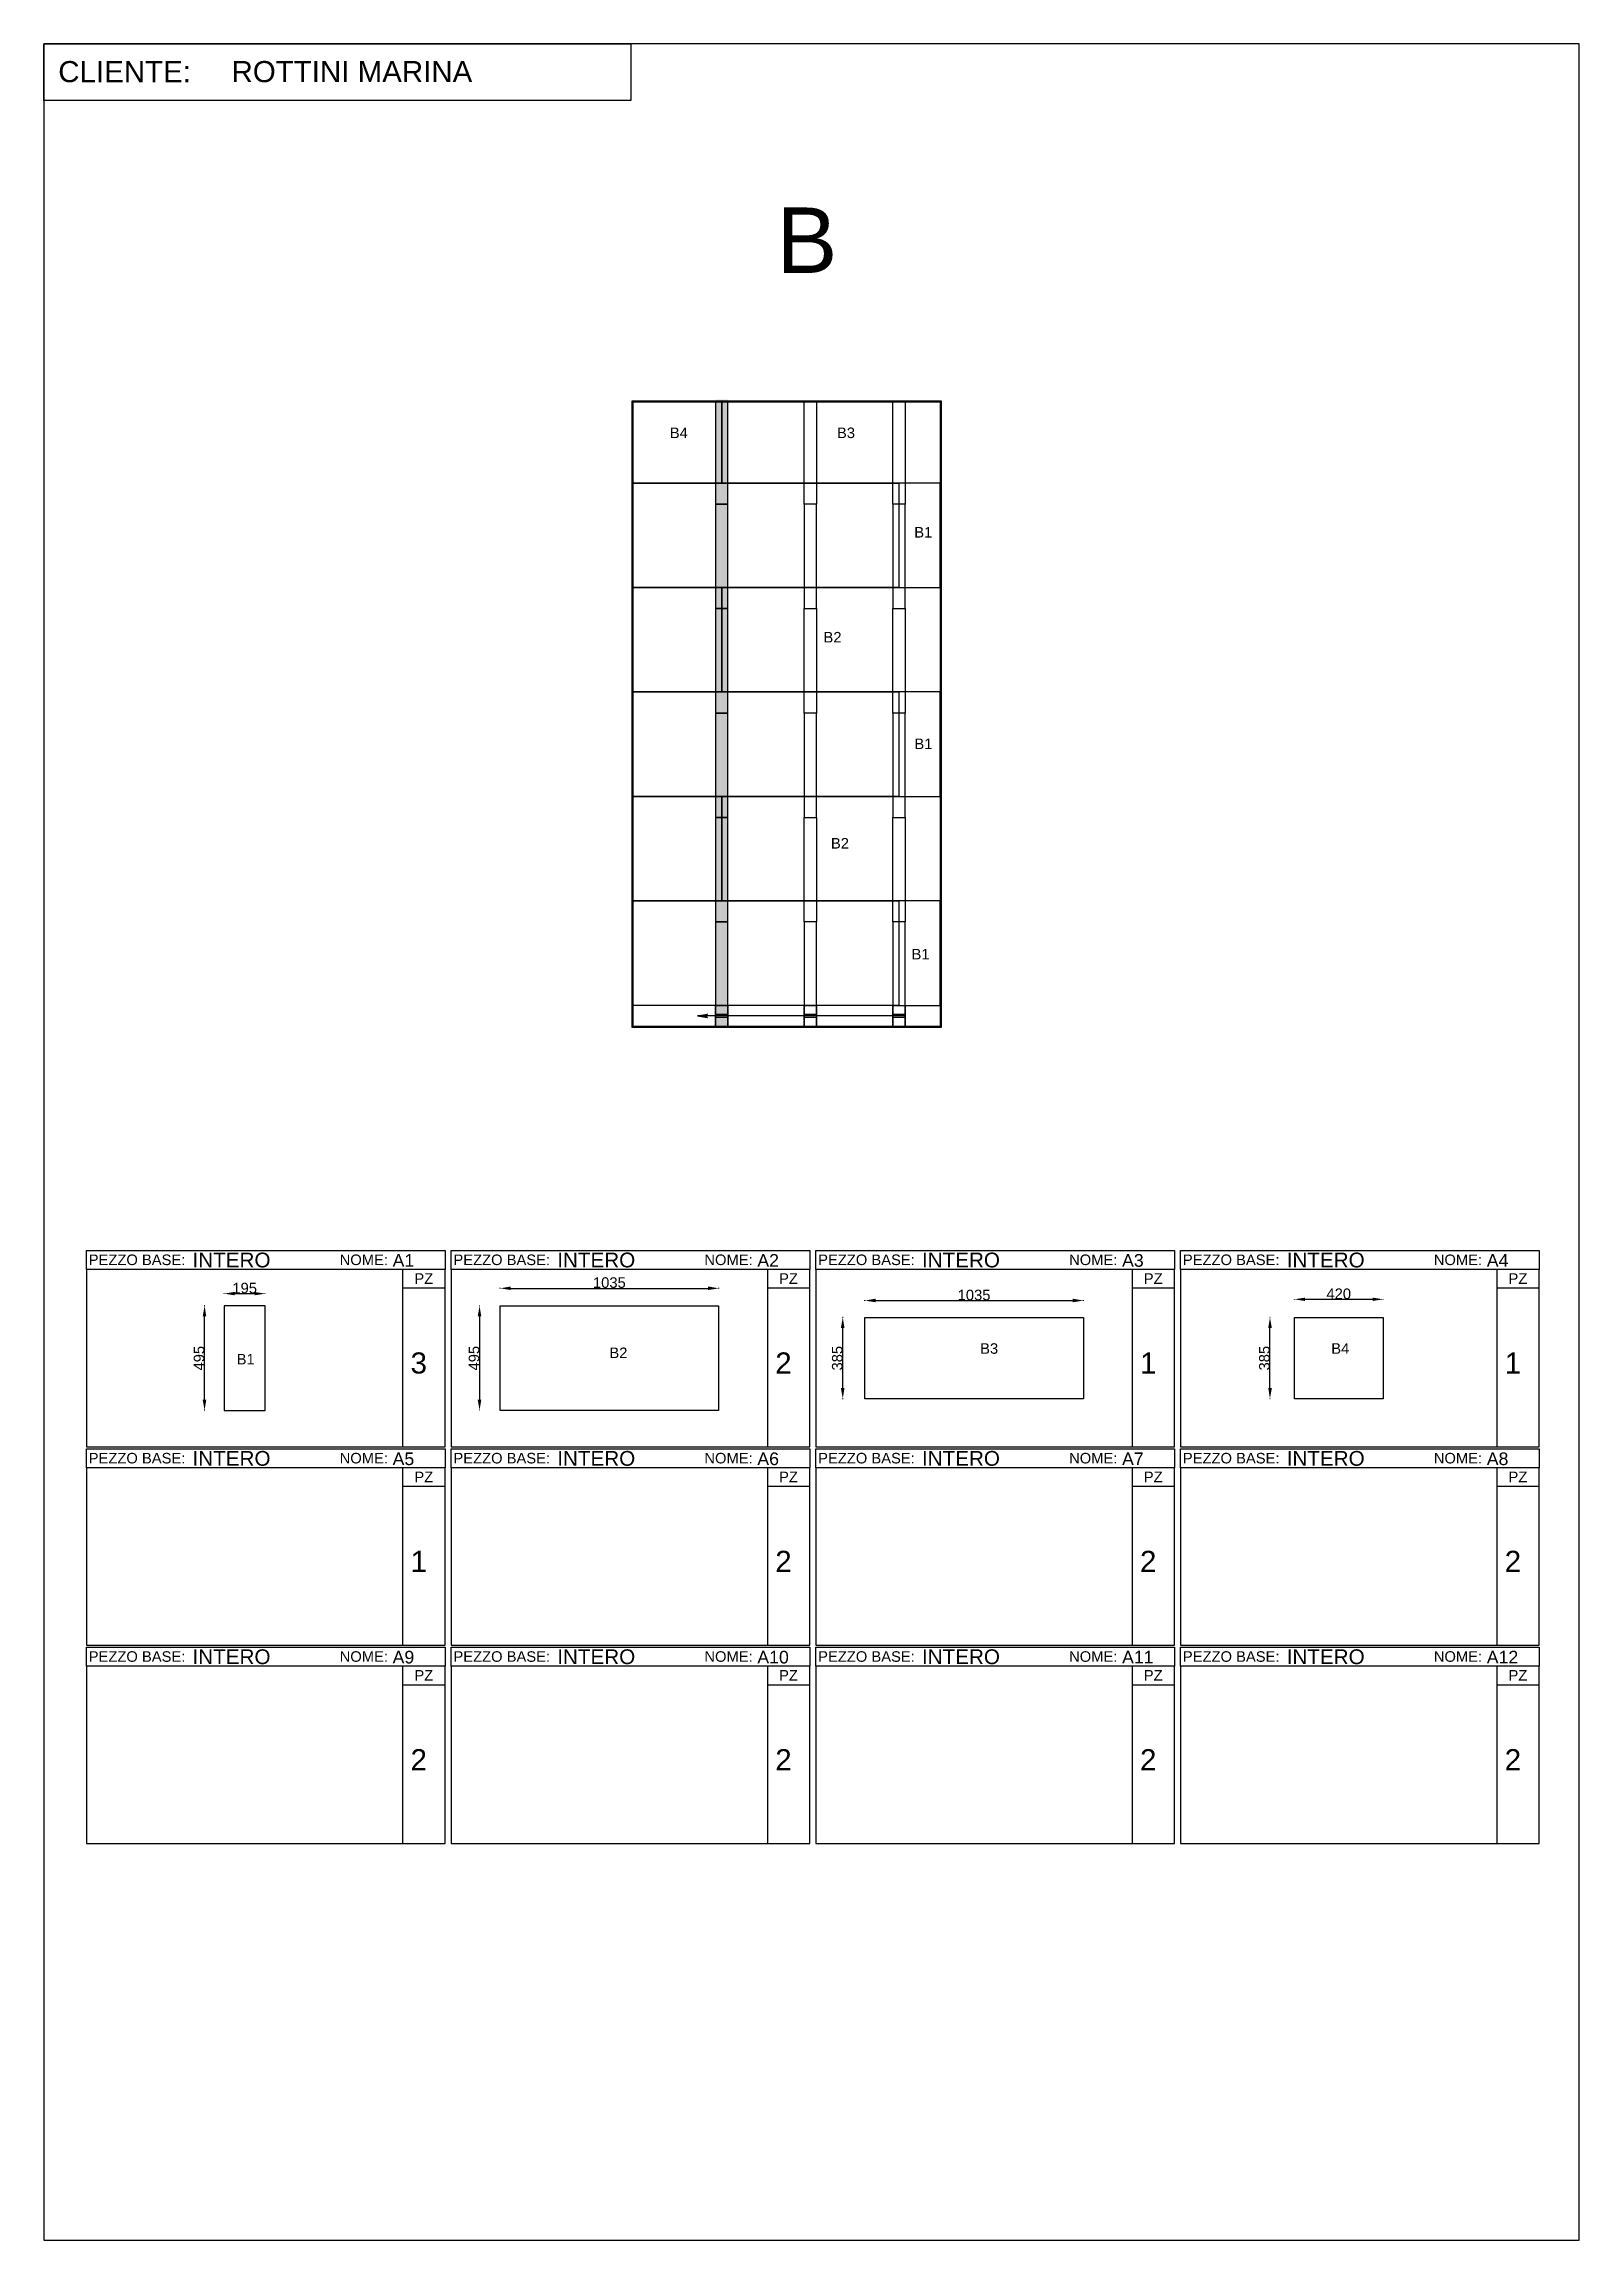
# Model space of a CAD drawing. Header units: millimetres. Extents: x -69675 to 28058, y -18677 to 10388.
# Drawn here: x -60296 to -53022, y -13652 to -3245 of the extents above; entities that cross this region are included whole.
import ezdxf

# ---------------------------------------------------------------- set-up
doc = ezdxf.new("R2010")
doc.units = ezdxf.units.MM
doc.linetypes.add('ACAD_ISO02W100', pattern=[15, 12, -3])
for name, color, linetype in [('- QUOTE', 7, 'Continuous'), ('DISTINTA PRODUZIONE', 7, 'Continuous'), ('FINESTRA', 7, 'Continuous'), ('MURALI CLIENTE', 8, 'ACAD_ISO02W100'), ('NOTE TECNICHE', 7, 'Continuous'), ('OFFSET', 2, 'Continuous'), ('PERIMETRO', 1, 'Continuous')]:
    doc.layers.add(name, color=color, linetype=linetype)
for name, color, linetype, true_color in [('INTERI', 7, 'Continuous', 0x00b51a), ('MURALI', 7, 'Continuous', 0x766a5e), ('PEZZI SU MISURA', 7, 'Continuous', 0xbb1e10), ('TABELLE TAGLIO', 7, 'Continuous', 0x7f868a), ('UNTERZO', 7, 'Continuous', 0xd40f7d)]:
    doc.layers.add(name, color=color, linetype=linetype, true_color=true_color)
doc.styles.get("Standard").update_dxf_attribs({"font": 'arial.ttf'})
doc.dimstyles.new('ISO-25', dxfattribs={"dimtxt": 50, "dimasz": 50, "dimexe": 1.25, "dimexo": 0.625, "dimtad": 1, "dimdec": 0, "dimtxsty": 'Standard', "dimcen": 2.5, "dimadec": 0, "dimazin": 0, "dimtfac": 1, "dimtdec": 0, "dimtmove": 0, "dimatfit": 3, "dimfxl": 1, "dimfxlon": 1, "dimarcsym": 0})

msp = doc.modelspace()

# ---------------------------------------------------------------- texts
at = {"layer": 'DISTINTA PRODUZIONE', "char_height": 50, "attachment_point": 1}
for s, insert in [('B4', (-57330.5, -5062.9)), ('B3', (-56538.6, -5062.9)), ('B1', (-56172.3, -5534.2)), ('B2', (-56602.4, -6031.5)), ('B1', (-56171.7, -6536.8)), ('B2', (-56567.2, -7008.1)), ('B1', (-56185.2, -7533.3)), ('B1', (-59383.1, -9452.7)), ('B2', (-57616.9, -9422.5)), ('B3', (-55860.1, -9402.2)), ('B4', (-54196.4, -9402.2))]:
    msp.add_mtext_dynamic_manual_height_columns(s, width=389.083, gutter_width=1550.9, heights=[0], dxfattribs=dict(at, insert=insert))
at = {"layer": 'FINESTRA', "char_height": 100, "attachment_point": 1}
for s, width, insert in [('CLIENTE:', 1075.057, (-60228.4, -3326.3)), ('ROTTINI MARINA', 5202.875, (-59407.3, -3326.2))]:
    msp.add_mtext_dynamic_manual_height_columns(s, width=width, gutter_width=1550.9, heights=[0], dxfattribs=dict(at, insert=insert))
at = {"layer": 'NOTE TECNICHE', "insert": (-56825.7, -4020.1), "char_height": 310.2, "attachment_point": 1}
msp.add_mtext_dynamic_manual_height_columns('B', width=1434.859, gutter_width=1550.9, heights=[0], dxfattribs=at)

# ---------------------------------------------------------------- blocks, each defined once
blk = doc.blocks.new('INTERO FORATO')
at = {"layer": 'MURALI', "transparency": 33554470}
h = blk.add_hatch(color=256, dxfattribs=at)
h.dxf.hatch_style = 1
h.paths.add_polyline_path([(449, -100), (420, -100), (420, -495), (391, -495), (391, -595), (449, -595)])
h.paths.add_polyline_path([(420, -100), (391, -100), (391, -495), (420, -495)])
at = {"layer": 'MURALI', "true_color": 0x636466, "transparency": 33554687}
h = blk.add_hatch(color=251, dxfattribs=at)
h.dxf.hatch_style = 1
h.paths.add_polyline_path([(342, -545), (305, -545), (352, -553)])
h.paths.add_polyline_path([(352, -537), (305, -545), (342, -545)])
blk.add_lwpolyline([(0, 0), (1260, 0), (1260, -495), (0, -495), (0, 0)])
at = {"layer": 'MURALI'}
for points in [[(391, -100), (391, -595), (449, -595), (449, -100), (391, -100)], [(811, -100), (811, -595), (869, -595), (869, -100), (811, -100)], [(1231, -100), (1231, -595), (1289, -595), (1289, -100), (1231, -100)]]:
    blk.add_lwpolyline(points, dxfattribs=at)
at = {"layer": 'MURALI', "color": 251, "true_color": 0x636466}
for points in [[(305, -545), (352, -537)], [(1289, -545), (305, -545)], [(305, -545), (352, -553)], [(352, -537), (342, -545), (352, -553)]]:
    blk.add_lwpolyline(points, dxfattribs=at)
at = {"layer": 'MURALI'}
for points in [[(391, -537), (449, -537), (449, -553), (391, -553)], [(811, -537), (869, -537), (869, -553), (811, -553)], [(1231, -537), (1289, -537), (1289, -553), (1231, -553)]]:
    blk.add_lwpolyline(points, close=True, dxfattribs=at)
at = {"layer": 'MURALI CLIENTE'}
for points in [[(391, -495), (449, -495), (449, -595), (391, -595)], [(811, -495), (869, -495), (869, -595), (811, -595)], [(1231, -495), (1289, -495), (1289, -595), (1231, -595)]]:
    blk.add_lwpolyline(points, close=True, dxfattribs=at)
blk = doc.blocks.new('UNTERZO')
at = {"layer": 'MURALI', "transparency": 33554470}
h = blk.add_hatch(color=256, dxfattribs=at)
h.dxf.hatch_style = 1
h.paths.add_polyline_path([(384, -595), (442, -595), (442, -100), (413, -100), (413, -495), (384, -495)])
h.paths.add_polyline_path([(413, -100), (384, -100), (384, -495), (413, -495)], flags=17)
blk.add_lwpolyline([(-7, 0), (413, 0), (413, -495), (-7, -495), (-7, 0)])
at = {"layer": 'MURALI'}
blk.add_lwpolyline([(384, -100), (384, -595), (442, -595), (442, -100), (384, -100)], dxfattribs=at)
blk = doc.blocks.new('INTERO')
at = {"layer": 'MURALI', "transparency": 33554470}
h = blk.add_hatch(color=256, dxfattribs=at)
h.dxf.hatch_style = 1
h.paths.add_polyline_path([(428, -100), (399, -100), (399, -495), (370, -495), (370, -595), (428, -595)])
h.paths.add_polyline_path([(399, -100), (370, -100), (370, -495), (399, -495)])
blk.add_lwpolyline([(-21, 0), (1239, 0), (1239, -495), (-21, -495), (-21, 0)])
at = {"layer": 'MURALI'}
for points in [[(370, -100), (370, -595), (428, -595), (428, -100), (370, -100)], [(790, -100), (790, -595), (848, -595), (848, -100), (790, -100)], [(1210, -100), (1210, -595), (1268, -595), (1268, -100), (1210, -100)]]:
    blk.add_lwpolyline(points, dxfattribs=at)
blk = doc.blocks.new('TABELLA PEZZI')
at = {"layer": 'TABELLE TAGLIO'}
for points in [[(0, 0), (0, 90), (1700, 90), (1700, 0), (0, 0)], [(1500, -840), (1700, -840), (1700, 0), (1500, 0)], [(1700, -89), (1500, -89)]]:
    blk.add_lwpolyline(points, dxfattribs=at)
blk.add_lwpolyline([(0, -840), (1500, -840), (1500, 0), (0, 0)], close=True, dxfattribs=at)
for tag, p, height in [('DERIVAZIONE', (503, 10), 70), ('NOME', (1451, 13), 60), ('QUANTITA', (1536, -493), 100)]:
    blk.add_attdef(tag, p, '', height=height)
for s, p in [('PEZZO BASE:', (11, 21)), ('NOME:', (1200, 21)), ('PZ', (1554, -68))]:
    blk.add_text(s, height=50, dxfattribs=at).set_placement(p)
blk = doc.blocks.new('*D118')
at = {"layer": '- QUOTE', "color": 0, "lineweight": -2, "transparency": 16777216}
for p, q in [((-59534, -9225), (-59537, -9225)), ((-59535, -9670), (-59535, -9275)), ((-59534, -9720), (-59537, -9720))]:
    blk.add_line(p, q, dxfattribs=at)
at = {"layer": '- QUOTE', "color": 0, "transparency": 16777216}
for points in [[(-59544, -9275), (-59527, -9275), (-59535, -9225)], [(-59544, -9670), (-59527, -9670), (-59535, -9720)]]:
    blk.add_solid(points, dxfattribs=at)
at = {"layer": 'Defpoints', "color": 0, "transparency": 16777216}
for p in [(-59535, -9225), (-59443, -9225), (-59443, -9720)]:
    blk.add_point(p, dxfattribs=at)
at = {"layer": '- QUOTE', "color": 0, "transparency": 16777216, "insert": (-59561, -9473), "char_height": 50, "attachment_point": 5, "rotation": 90}
blk.add_mtext('495', dxfattribs=at)
blk = doc.blocks.new('*D119')
at = {"layer": '- QUOTE', "color": 0, "lineweight": -2, "transparency": 16777216}
for p, q in [((-59443, -9168), (-59443, -9166)), ((-59393, -9167), (-59298, -9167)), ((-59248, -9168), (-59248, -9166))]:
    blk.add_line(p, q, dxfattribs=at)
at = {"layer": '- QUOTE', "color": 0, "transparency": 16777216}
for points in [[(-59393, -9159), (-59393, -9175), (-59443, -9167)], [(-59298, -9159), (-59298, -9175), (-59248, -9167)]]:
    blk.add_solid(points, dxfattribs=at)
at = {"layer": 'Defpoints', "color": 0, "transparency": 16777216}
for p in [(-59443, -9225), (-59248, -9167), (-59248, -9225)]:
    blk.add_point(p, dxfattribs=at)
at = {"layer": '- QUOTE', "color": 0, "transparency": 16777216, "insert": (-59345, -9141), "char_height": 50, "attachment_point": 5}
blk.add_mtext('195', dxfattribs=at)
blk = doc.blocks.new('*D120')
at = {"layer": '- QUOTE', "color": 0, "lineweight": -2, "transparency": 16777216}
for p, q in [((-58134, -9143), (-58134, -9140)), ((-58084, -9142), (-57149, -9142)), ((-57099, -9143), (-57099, -9140))]:
    blk.add_line(p, q, dxfattribs=at)
at = {"layer": '- QUOTE', "color": 0, "transparency": 16777216}
for points in [[(-58084, -9133), (-58084, -9150), (-58134, -9142)], [(-57149, -9133), (-57149, -9150), (-57099, -9142)]]:
    blk.add_solid(points, dxfattribs=at)
at = {"layer": 'Defpoints', "color": 0, "transparency": 16777216}
for p in [(-57099, -9142), (-58134, -9225), (-57099, -9225)]:
    blk.add_point(p, dxfattribs=at)
at = {"layer": '- QUOTE', "color": 0, "transparency": 16777216, "insert": (-57617, -9115), "char_height": 50, "attachment_point": 5}
blk.add_mtext('1035', dxfattribs=at)
blk = doc.blocks.new('*D121')
at = {"layer": '- QUOTE', "color": 0, "lineweight": -2, "transparency": 16777216}
for p, q in [((-58231, -9225), (-58233, -9225)), ((-58232, -9275), (-58232, -9670)), ((-58231, -9720), (-58233, -9720))]:
    blk.add_line(p, q, dxfattribs=at)
at = {"layer": '- QUOTE', "color": 0, "transparency": 16777216}
for points in [[(-58241, -9275), (-58224, -9275), (-58232, -9225)], [(-58241, -9670), (-58224, -9670), (-58232, -9720)]]:
    blk.add_solid(points, dxfattribs=at)
at = {"layer": 'Defpoints', "color": 0, "transparency": 16777216}
for p in [(-58134, -9225), (-58232, -9720), (-58134, -9720)]:
    blk.add_point(p, dxfattribs=at)
at = {"layer": '- QUOTE', "color": 0, "transparency": 16777216, "insert": (-58258, -9473), "char_height": 50, "attachment_point": 5, "rotation": 90}
blk.add_mtext('495', dxfattribs=at)
blk = doc.blocks.new('*D122')
at = {"layer": '- QUOTE', "color": 0, "lineweight": -2, "transparency": 16777216}
for p, q in [((-56406, -9201), (-56406, -9198)), ((-56356, -9200), (-55421, -9200)), ((-55371, -9201), (-55371, -9198))]:
    blk.add_line(p, q, dxfattribs=at)
at = {"layer": '- QUOTE', "color": 0, "transparency": 16777216}
for points in [[(-56356, -9191), (-56356, -9208), (-56406, -9200)], [(-55421, -9191), (-55421, -9208), (-55371, -9200)]]:
    blk.add_solid(points, dxfattribs=at)
at = {"layer": 'Defpoints', "color": 0, "transparency": 16777216}
for p in [(-55371, -9200), (-56406, -9280), (-55371, -9280)]:
    blk.add_point(p, dxfattribs=at)
at = {"layer": '- QUOTE', "color": 0, "transparency": 16777216, "insert": (-55889, -9174), "char_height": 50, "attachment_point": 5}
blk.add_mtext('1035', dxfattribs=at)
blk = doc.blocks.new('*D123')
at = {"layer": '- QUOTE', "color": 0, "lineweight": -2, "transparency": 16777216}
for p, q in [((-56510, -9280), (-56512, -9280)), ((-56511, -9615), (-56511, -9330)), ((-56510, -9665), (-56512, -9665))]:
    blk.add_line(p, q, dxfattribs=at)
at = {"layer": '- QUOTE', "color": 0, "transparency": 16777216}
for points in [[(-56520, -9330), (-56503, -9330), (-56511, -9280)], [(-56520, -9615), (-56503, -9615), (-56511, -9665)]]:
    blk.add_solid(points, dxfattribs=at)
at = {"layer": 'Defpoints', "color": 0, "transparency": 16777216}
for p in [(-56511, -9280), (-56406, -9280), (-56406, -9665)]:
    blk.add_point(p, dxfattribs=at)
at = {"layer": '- QUOTE', "color": 0, "transparency": 16777216, "insert": (-56537, -9473), "char_height": 50, "attachment_point": 5, "rotation": 90}
blk.add_mtext('385', dxfattribs=at)
blk = doc.blocks.new('*D124')
at = {"layer": '- QUOTE', "color": 0, "lineweight": -2, "transparency": 16777216}
for p, q in [((-54486, -9280), (-54488, -9280)), ((-54487, -9615), (-54487, -9330)), ((-54486, -9665), (-54488, -9665))]:
    blk.add_line(p, q, dxfattribs=at)
at = {"layer": '- QUOTE', "color": 0, "transparency": 16777216}
for points in [[(-54495, -9330), (-54478, -9330), (-54487, -9280)], [(-54495, -9615), (-54478, -9615), (-54487, -9665)]]:
    blk.add_solid(points, dxfattribs=at)
at = {"layer": 'Defpoints', "color": 0, "transparency": 16777216}
for p in [(-54487, -9280), (-54371, -9280), (-54371, -9665)]:
    blk.add_point(p, dxfattribs=at)
at = {"layer": '- QUOTE', "color": 0, "transparency": 16777216, "insert": (-54513, -9473), "char_height": 50, "attachment_point": 5, "rotation": 90}
blk.add_mtext('385', dxfattribs=at)
blk = doc.blocks.new('*D125')
at = {"layer": '- QUOTE', "color": 0, "lineweight": -2, "transparency": 16777216}
for p, q in [((-54371, -9195), (-54371, -9193)), ((-54321, -9194), (-54001, -9194)), ((-53951, -9195), (-53951, -9193))]:
    blk.add_line(p, q, dxfattribs=at)
at = {"layer": '- QUOTE', "color": 0, "transparency": 16777216}
for points in [[(-54321, -9186), (-54321, -9202), (-54371, -9194)], [(-54001, -9186), (-54001, -9202), (-53951, -9194)]]:
    blk.add_solid(points, dxfattribs=at)
at = {"layer": 'Defpoints', "color": 0, "transparency": 16777216}
for p in [(-53951, -9194), (-54371, -9280), (-53951, -9280)]:
    blk.add_point(p, dxfattribs=at)
at = {"layer": '- QUOTE', "color": 0, "transparency": 16777216, "insert": (-54161, -9168), "char_height": 50, "attachment_point": 5}
blk.add_mtext('420', dxfattribs=at)

# ---------------------------------------------------------------- dimensions: what is measured, and where the dimension line sits
at = {"layer": '- QUOTE'}
for base, p1, p2, picture, middle in [((-59247.6, -9167.1), (-59442.6, -9225.2), (-59247.6, -9225.2), '*D119', (-59345.1, -9140.9)), ((-57099.4, -9141.5), (-58134.4, -9225.2), (-57099.4, -9225.2), '*D120', (-57616.9, -9115.4)), ((-55371.2, -9199.7), (-56406.2, -9280.2), (-55371.2, -9280.2), '*D122', (-55888.7, -9173.5)), ((-53950.6, -9193.9), (-54370.6, -9280.2), (-53950.6, -9280.2), '*D125', (-54160.6, -9167.8))]:
    dim = msp.add_linear_dim(base=base, p1=p1, p2=p2, dimstyle='ISO-25', dxfattribs=at)
    dim.commit()
    dim.dimension.update_dxf_attribs({"geometry": picture, "text_midpoint": middle})
for base, p1, p2, picture, middle in [((-59535.3, -9225.2), (-59442.6, -9720.2), (-59442.6, -9225.2), '*D118', (-59561.4, -9472.7)), ((-58232.2, -9720.2), (-58134.4, -9225.2), (-58134.4, -9720.2), '*D121', (-58258.4, -9472.7)), ((-56511.2, -9280.2), (-56406.2, -9665.2), (-56406.2, -9280.2), '*D123', (-56537.4, -9472.7)), ((-54486.6, -9280.2), (-54370.6, -9665.2), (-54370.6, -9280.2), '*D124', (-54512.8, -9472.7))]:
    dim = msp.add_linear_dim(base=base, p1=p1, p2=p2, angle=90, dimstyle='ISO-25', dxfattribs=at)
    dim.commit()
    dim.dimension.update_dxf_attribs({"geometry": picture, "text_midpoint": middle})

# ---------------------------------------------------------------- hatches: boundary and pattern name
at = {"layer": 'MURALI', "transparency": 33554470}
h = msp.add_hatch(color=256, dxfattribs=at)
h.dxf.hatch_style = 1
h.paths.add_polyline_path([(-57113.7, -5425.9), (-57055.7, -5425.9), (-57055.7, -4930.9), (-57084.7, -4930.9), (-57084.7, -5325.9), (-57113.7, -5325.9)])
h.paths.add_polyline_path([(-57084.7, -4930.9), (-57113.7, -4930.9), (-57113.7, -5325.9), (-57084.7, -5325.9)], flags=17)

# ---------------------------------------------------------------- linework, layer by layer
msp.add_lwpolyline([(-60296.3, -13652), (-53022.2, -13652), (-53022.2, -3245), (-60296.3, -3245)], close=True)
at = {"layer": 'FINESTRA'}
msp.add_lwpolyline([(-60296.3, -3245), (-57515.4, -3245), (-57515.4, -3513.6), (-60296.3, -3513.6)], close=True, dxfattribs=at)
at = {"layer": 'MURALI'}
msp.add_lwpolyline([(-57113.7, -4940.9), (-57113.7, -5425.9), (-57055.7, -5425.9), (-57055.7, -4940.9), (-57113.7, -4940.9)], dxfattribs=at)
for points in [[(-56693.7, -4940.9), (-56635.7, -4940.9), (-56635.7, -5425.9), (-56693.7, -5425.9)], [(-56273.7, -4940.9), (-56215.7, -4940.9), (-56215.7, -5425.9), (-56273.7, -5425.9)], [(-56693.7, -5920.9), (-56635.7, -5920.9), (-56635.7, -6415.9), (-56693.7, -6415.9)], [(-56273.7, -5920.9), (-56215.7, -5920.9), (-56215.7, -6415.9), (-56273.7, -6415.9)], [(-56693.7, -6910.9), (-56635.7, -6910.9), (-56635.7, -7405.9), (-56693.7, -7405.9)], [(-56273.7, -6910.9), (-56215.7, -6910.9), (-56215.7, -7405.9), (-56273.7, -7405.9)]]:
    msp.add_lwpolyline(points, close=True, dxfattribs=at)
at = {"layer": 'OFFSET'}
msp.add_lwpolyline([(-57504.7, -4940.9), (-56049.7, -4940.9), (-56049.7, -7900.9), (-57504.7, -7900.9)], close=True, dxfattribs=at)
at = {"layer": 'PERIMETRO'}
msp.add_lwpolyline([(-57509.7, -4935.9), (-56044.7, -4935.9), (-56044.7, -7905.9), (-57509.7, -7905.9), (-57509.7, -4935.9)], dxfattribs=at)
at = {"layer": 'PEZZI SU MISURA'}
for points in [[(-57504.7, -4940.9), (-57084.7, -4940.9), (-57084.7, -5325.9), (-57504.7, -5325.9)], [(-57084.7, -4940.9), (-56049.7, -4940.9), (-56049.7, -5325.9), (-57084.7, -5325.9)], [(-57084.7, -5820.9), (-56049.7, -5820.9), (-56049.7, -6315.9), (-57084.7, -6315.9)], [(-57084.7, -6810.9), (-56049.7, -6810.9), (-56049.7, -7305.9), (-57084.7, -7305.9)], [(-58134.4, -9225.2), (-57099.4, -9225.2), (-57099.4, -9720.2), (-58134.4, -9720.2)], [(-56406.2, -9280.2), (-55371.2, -9280.2), (-55371.2, -9665.2), (-56406.2, -9665.2)], [(-54370.6, -9280.2), (-53950.6, -9280.2), (-53950.6, -9665.2), (-54370.6, -9665.2)]]:
    msp.add_lwpolyline(points, close=True, dxfattribs=at)
for points in [[(-56244.7, -5325.9), (-56244.7, -5820.9), (-56049.7, -5820.9), (-56049.7, -5325.9), (-56244.7, -5325.9)], [(-56244.7, -6315.9), (-56244.7, -6810.9), (-56049.7, -6810.9), (-56049.7, -6315.9), (-56244.7, -6315.9)], [(-56244.7, -7305.9), (-56244.7, -7800.9), (-56049.7, -7800.9), (-56049.7, -7305.9), (-56244.7, -7305.9)], [(-59442.6, -9225.2), (-59442.6, -9720.2), (-59247.6, -9720.2), (-59247.6, -9225.2), (-59442.6, -9225.2)]]:
    msp.add_lwpolyline(points, dxfattribs=at)

# ---------------------------------------------------------------- block references
at = {"layer": 'INTERI'}
for name, p in [('INTERO', (-57483.7, -5325.9)), ('INTERO', (-57483.7, -6315.9)), ('INTERO FORATO', (-57504.7, -7305.9))]:
    msp.add_blockref(name, p, dxfattribs=at)
at = {"layer": 'TABELLE TAGLIO'}
for p, values in [((-60095.1, -9052.7), {'QUANTITA': '3', 'DERIVAZIONE': 'INTERO', 'NOME': 'A1'}), ((-58366.9, -9052.7), {'QUANTITA': '2', 'DERIVAZIONE': 'INTERO', 'NOME': 'A2'}), ((-56638.7, -9052.7), {'QUANTITA': '1', 'DERIVAZIONE': 'INTERO', 'NOME': 'A3'}), ((-54910.6, -9052.7), {'QUANTITA': '1', 'DERIVAZIONE': 'INTERO', 'NOME': 'A4'}), ((-60095.1, -9992.7), {'QUANTITA': '1', 'DERIVAZIONE': 'INTERO', 'NOME': 'A5'}), ((-58366.9, -9992.7), {'QUANTITA': '2', 'DERIVAZIONE': 'INTERO', 'NOME': 'A6'}), ((-56638.7, -9992.7), {'QUANTITA': '2', 'DERIVAZIONE': 'INTERO', 'NOME': 'A7'}), ((-54910.6, -9992.7), {'QUANTITA': '2', 'DERIVAZIONE': 'INTERO', 'NOME': 'A8'}), ((-60095.1, -10932.7), {'QUANTITA': '2', 'DERIVAZIONE': 'INTERO', 'NOME': 'A9'}), ((-58366.9, -10932.7), {'QUANTITA': '2', 'DERIVAZIONE': 'INTERO', 'NOME': 'A10'}), ((-56638.7, -10932.7), {'QUANTITA': '2', 'DERIVAZIONE': 'INTERO', 'NOME': 'A11'}), ((-54910.6, -10932.7), {'QUANTITA': '2', 'DERIVAZIONE': 'INTERO', 'NOME': 'A12'})]:
    msp.add_blockref('TABELLA PEZZI', p, dxfattribs=at).add_auto_attribs(values)
at = {"layer": 'UNTERZO'}
for p in [(-57497.7, -5820.9), (-57497.7, -6810.9)]:
    msp.add_blockref('UNTERZO', p, dxfattribs=at)

msp.set_redraw_order([(e.dxf.handle, doc.entitydb.next_handle()) for e in msp.query("TEXT MTEXT ATTDEF DIMENSION ARC_DIMENSION")])  # texts and dimensions are drawn at this point

doc.saveas('drawing.dxf')
